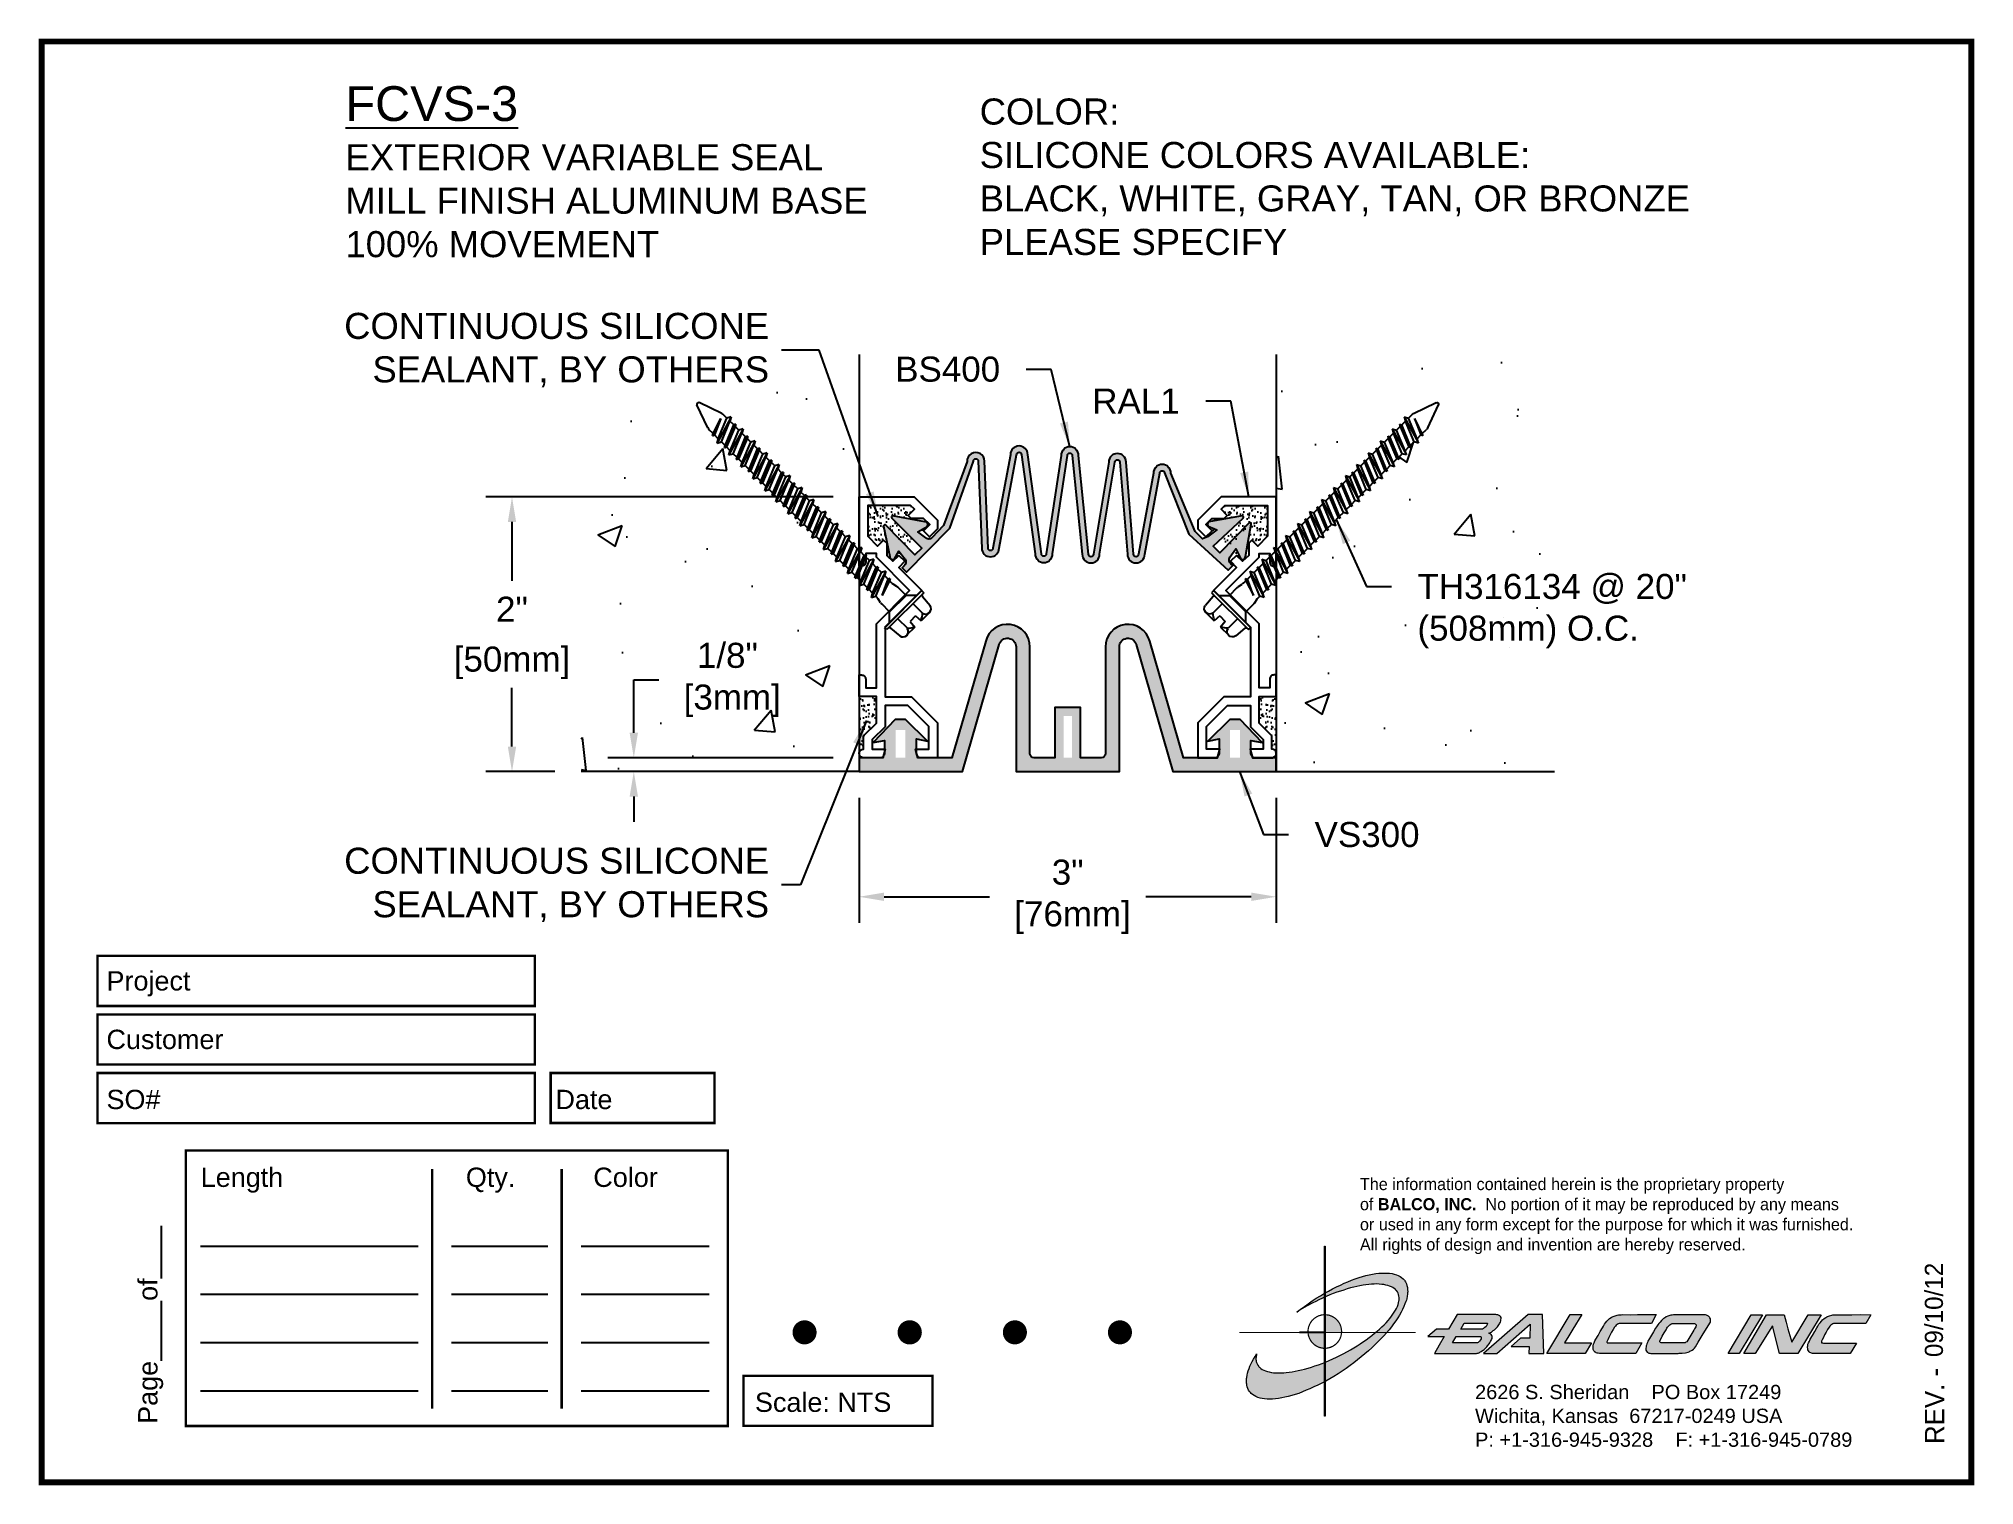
# Paper-space layout 'Layout1' of a CAD drawing. Header units: inches. Extents: x 0 to 10, y 0 to 7.5.
# The model-space entities are those that its viewports show. They can reach past a viewport. Long polylines and large blocks are cut down to what shows.
import ezdxf

# ---------------------------------------------------------------- set-up
doc = ezdxf.new("R2010")
doc.units = ezdxf.units.IN
doc.header["$MEASUREMENT"] = 0
for name, color, linetype in [('Anchors', 4, 'Continuous'), ('Border', 7, 'Continuous'), ('Conditions', 1, 'Continuous'), ('Dimensions', 3, 'Continuous'), ('Fillers', 2, 'Continuous'), ('Metals', 7, 'Continuous'), ('Text', 2, 'Continuous')]:
    doc.layers.add(name, color=color, linetype=linetype)
doc.styles.add('Arial', font='arial.ttf')
doc.styles.add('Copyright', font='ERASDEMI.TTF')
doc.dimstyles.new('Arial', dxfattribs={"dimtxt": 0.18, "dimasz": 0.18, "dimexe": 0.1875, "dimexo": 0.1875, "dimgap": 0.09, "dimtad": 0, "dimtih": 1, "dimtoh": 1, "dimdec": 4, "dimzin": 0, "dimdsep": 46, "dimlunit": 4, "dimtxsty": 'Arial', "dimcen": 0.09, "dimadec": 0, "dimazin": 0, "dimtfac": 1, "dimtdec": 4, "dimtofl": 0, "dimtmove": 0, "dimatfit": 3, "dimfxl": 0, "dimfrac": 2, "dimtolj": 1, "dimtzin": 0, "dimarcsym": 0})
pattern_1 = [(142.5, (6.708483, 0), (0.0020473, 0.06262177), [0, -0.0494, 0, -0.05525, 0, -0.0528125]), (172.5, (6.70848, 0), (-0.0575177, 0.0917197), [0, -0.02665, 0, -0.044525, 0, -0.0170625]), (212.5, (6.74846, 0), (-0.1012096, 0.0001839), [0, -0.01625, 0, -0.0585, 0, -0.076375]), (222.5, (6.74846, 0), (-0.0976991, 0.0285245), [0, -0.008125, 0, -0.03835, 0, -0.043875])]

psp = doc.layouts.get("Layout1")

# ---------------------------------------------------------------- texts
at = {"layer": 'Border', "style": 'Arial'}
for s, p in [('Project', (0.336, 2.547)), ('Customer', (0.336, 2.244)), ('SO#', (0.336, 1.933)), ('Date', (2.661, 1.933)), ('Length', (0.824, 1.53)), ('Qty.', (2.197, 1.53)), ('Color', (2.857, 1.53)), ('Scale: NTS', (3.694, 0.365))]:
    psp.add_text(s, height=0.1, dxfattribs=at).set_placement(p)
psp.add_text('Page%%u        %%uof%%u       ', height=0.1, rotation=90, dxfattribs=at).set_placement((0.6, 0.303))
at = {"layer": 'Border', "insert": (7.423, 0.505), "char_height": 0.074, "width": 2.3438, "attachment_point": 1, "style": 'Arial'}
psp.add_mtext('2626 S. Sheridan    PO Box 17249\\PWichita, Kansas  67217-0249 USA \\PP: +1-316-945-9328    F: +1-316-945-0789', dxfattribs=at)

msp = doc.modelspace()

# ---------------------------------------------------------------- texts
at = {"layer": 'Text', "attachment_point": 1, "style": 'Arial'}
for s, insert, char_height, width in [('{\\LFCVS-3\\P\\H0.75x;\\lEXTERIOR VARIABLE SEAL\\PMILL FINISH ALUMINUM BASE\\P100% MOVEMENT}', (-1.83969, 8.23553), 0.25, 4.875), ('COLOR:{\\L                              \\~\\P}SILICONE COLORS AVAILABLE:\\PBLACK, WHITE, GRAY, TAN, OR BRONZE\\PPLEASE SPECIFY', (2.72109, 8.1473), 0.1875, 5.0791442)]:
    msp.add_mtext(s, dxfattribs=dict(at, insert=insert, char_height=char_height, width=width))
at = {"layer": 'Text', "style": 'Arial'}
for s, insert, char_height, attachment_point in [('CONTINUOUS SILICONE\\PSEALANT, BY OTHERS', (1.20702, 6.33841), 0.1875, 6), ('\\A1;BS400', (2.86847, 6.1086), 0.18, 9), ('\\A1;RAL1', (4.15986, 5.88152), 0.18, 9), ('TH316134 @ 20"\\P(508mm) O.C.', (5.86916, 4.72856), 0.18, 1), ('VS300', (5.12955, 2.94491), 0.18, 1), ('CONTINUOUS SILICONE\\PSEALANT, BY OTHERS', (1.20702, 2.49232), 0.1875, 6)]:
    msp.add_mtext(s, dxfattribs=dict(at, insert=insert, char_height=char_height, attachment_point=attachment_point))

# ---------------------------------------------------------------- blocks, each defined once
blk = doc.blocks.new('CADlogo')
h = blk.add_hatch(color=256)
h.paths.add_polyline_path([(0.918, 1.81), (0.909, 1.81), (0.909, 1.322), (0.918, 1.327)])
h.paths.add_polyline_path([(0.918, 1.285), (0.909, 1.281), (0.909, 1.1), (0.918, 1.1)])
h.paths.add_polyline_path([(0.918, 0.917), (0.909, 0.917), (0.909, 0.762), (0.909, 0.753), (0.91, 0.753), (0.918, 0.753)])
h.paths.add_polyline_path([(0.918, 1.091), (0.918, 1.1), (0.91, 1.1), (0.909, 1.1), (0.909, 0.917), (0.918, 0.917), (0.918, 0.919), (0.915, 0.919)])
h.paths.add_polyline_path([(0.918, 0.412), (0.909, 0.407), (0.909, 0.049), (0.918, 0.049)])
h.paths.add_polyline_path([(0.918, 0.753), (0.909, 0.753), (0.909, 0.606), (0.918, 0.609)])
h.paths.add_polyline_path([(0.918, 0.609), (0.909, 0.606), (0.909, 0.407), (0.918, 0.412)])
h.paths.add_polyline_path([(0.918, 1.327), (0.909, 1.322), (0.909, 1.281), (0.918, 1.285)])
h = blk.add_hatch(color=175)
h.paths.add_polyline_path([(0.574, 0.51), (0.543, 0.506), (0.514, 0.502), (0.487, 0.499), (0.459, 0.499), (0.432, 0.497), (0.406, 0.499), (0.382, 0.5), (0.36, 0.502), (0.338, 0.508), (0.318, 0.511), (0.298, 0.519), (0.282, 0.526), (0.265, 0.533), (0.252, 0.543), (0.24, 0.553), (0.234, 0.559), (0.229, 0.564), (0.22, 0.577), (0.212, 0.592), (0.205, 0.607), (0.203, 0.616), (0.201, 0.627), (0.199, 0.643), (0.201, 0.66), (0.201, 0.671), (0.205, 0.682), (0.207, 0.694), (0.19, 0.667), (0.176, 0.641), (0.161, 0.616), (0.148, 0.59), (0.137, 0.566), (0.128, 0.543), (0.119, 0.519), (0.113, 0.495), (0.108, 0.473), (0.104, 0.451), (0.103, 0.44), (0.103, 0.429), (0.101, 0.409), (0.103, 0.391), (0.104, 0.38), (0.106, 0.371), (0.11, 0.352), (0.115, 0.336), (0.124, 0.318), (0.13, 0.31), (0.135, 0.301), (0.143, 0.294), (0.15, 0.286), (0.165, 0.274), (0.181, 0.263), (0.199, 0.254), (0.22, 0.244), (0.242, 0.237), (0.263, 0.232), (0.289, 0.228), (0.315, 0.226), (0.342, 0.226), (0.371, 0.226), (0.402, 0.23), (0.434, 0.233), (0.467, 0.239), (0.499, 0.246), (0.534, 0.254), (0.571, 0.263), (0.606, 0.275), (0.644, 0.286), (0.682, 0.301), (0.721, 0.318), (0.759, 0.334), (0.799, 0.352), (0.841, 0.371), (0.882, 0.393), (0.909, 0.407), (0.909, 0.606), (0.884, 0.596), (0.847, 0.583), (0.81, 0.57), (0.774, 0.559), (0.739, 0.548), (0.704, 0.537), (0.671, 0.53), (0.638, 0.522), (0.606, 0.515)])
h.paths.add_polyline_path([(1.18, 0.738), (1.109, 0.698), (1.034, 0.661), (0.957, 0.627), (0.918, 0.609), (0.918, 0.412), (0.924, 0.414), (0.964, 0.438), (1.006, 0.462), (1.05, 0.489), (1.092, 0.517), (1.134, 0.544), (1.174, 0.574), (1.215, 0.603), (1.253, 0.634), (1.291, 0.663), (1.328, 0.694), (1.365, 0.725), (1.399, 0.757), (1.432, 0.788), (1.463, 0.819), (1.494, 0.85), (1.524, 0.883), (1.554, 0.917), (1.44, 0.917), (1.429, 0.908), (1.401, 0.886), (1.374, 0.864), (1.343, 0.842), (1.312, 0.822), (1.28, 0.8), (1.248, 0.778), (1.215, 0.758)])
h.paths.add_polyline_path([(1.769, 1.382), (1.767, 1.393), (1.763, 1.404), (1.758, 1.422), (1.749, 1.441), (1.743, 1.45), (1.738, 1.457), (1.73, 1.464), (1.725, 1.472), (1.709, 1.485), (1.692, 1.496), (1.674, 1.506), (1.654, 1.514), (1.632, 1.521), (1.61, 1.527), (1.584, 1.53), (1.559, 1.532), (1.531, 1.532), (1.502, 1.532), (1.471, 1.53), (1.44, 1.527), (1.407, 1.521), (1.374, 1.514), (1.339, 1.505), (1.304, 1.496), (1.268, 1.485), (1.229, 1.472), (1.191, 1.457), (1.152, 1.442), (1.114, 1.426), (1.074, 1.408), (1.034, 1.388), (0.991, 1.367), (0.951, 1.346), (0.918, 1.327), (0.918, 1.285), (0.926, 1.289), (0.964, 1.305), (1.001, 1.32), (1.037, 1.333), (1.074, 1.346), (1.109, 1.356), (1.143, 1.367), (1.178, 1.378), (1.213, 1.386), (1.246, 1.393), (1.277, 1.4), (1.31, 1.406), (1.339, 1.41), (1.368, 1.413), (1.398, 1.417), (1.425, 1.417), (1.452, 1.419), (1.476, 1.417), (1.502, 1.415), (1.524, 1.413), (1.546, 1.408), (1.566, 1.404), (1.584, 1.397), (1.602, 1.389), (1.617, 1.382), (1.632, 1.373), (1.644, 1.362), (1.65, 1.356), (1.655, 1.351), (1.665, 1.338), (1.672, 1.325), (1.677, 1.309), (1.681, 1.294), (1.683, 1.278), (1.683, 1.261), (1.683, 1.252), (1.681, 1.243), (1.677, 1.225), (1.672, 1.207), (1.665, 1.186), (1.655, 1.166), (1.644, 1.146), (1.632, 1.126), (1.619, 1.106), (1.602, 1.084), (1.586, 1.062), (1.568, 1.04), (1.548, 1.018), (1.527, 0.996), (1.504, 0.974), (1.48, 0.952), (1.456, 0.93), (1.44, 0.917), (1.554, 0.917), (1.579, 0.945), (1.602, 0.976), (1.626, 1.007), (1.648, 1.038), (1.668, 1.067), (1.687, 1.097), (1.703, 1.128), (1.719, 1.155), (1.732, 1.185), (1.743, 1.212), (1.752, 1.239), (1.758, 1.252), (1.762, 1.265), (1.767, 1.291), (1.771, 1.314), (1.771, 1.327), (1.773, 1.338), (1.771, 1.362), (1.771, 1.373)])
h.paths.add_polyline_path([(0.867, 1.296), (0.825, 1.271), (0.781, 1.243), (0.741, 1.214), (0.701, 1.186), (0.66, 1.157), (0.622, 1.128), (0.675, 1.161), (0.732, 1.194), (0.79, 1.225), (0.82, 1.239), (0.851, 1.254), (0.909, 1.281), (0.909, 1.322)])
h = blk.add_hatch(color=256)
h.paths.add_polyline_path([(1.074, 0.991), (1.07, 1.001), (1.065, 1.011), (1.059, 1.021), (1.053, 1.03), (1.046, 1.038), (1.039, 1.047), (1.031, 1.054), (1.022, 1.062), (1.014, 1.068), (1.004, 1.074), (0.995, 1.08), (0.985, 1.085), (0.975, 1.089), (0.964, 1.093), (0.954, 1.096), (0.943, 1.098), (0.932, 1.099), (0.921, 1.1), (0.918, 1.1), (0.918, 0.917), (0.94, 0.917), (1.086, 0.917), (1.087, 0.927), (1.086, 0.938), (1.085, 0.949), (1.083, 0.96), (1.081, 0.97), (1.078, 0.981)])
h.paths.add_polyline_path([(0.909, 0.917), (0.739, 0.917), (0.74, 0.91), (0.741, 0.899), (0.743, 0.888), (0.746, 0.878), (0.75, 0.867), (0.754, 0.857), (0.758, 0.847), (0.764, 0.837), (0.77, 0.828), (0.776, 0.819), (0.783, 0.811), (0.791, 0.803), (0.799, 0.795), (0.808, 0.788), (0.817, 0.782), (0.826, 0.776), (0.836, 0.771), (0.846, 0.766), (0.856, 0.762), (0.867, 0.759), (0.877, 0.757), (0.888, 0.755), (0.899, 0.753), (0.909, 0.753)])
h.paths.add_polyline_path([(0.918, 1.1), (0.91, 1.1), (0.909, 1.1), (0.909, 0.917), (0.918, 0.917)])
h = blk.add_hatch(color=256)
h.paths.add_polyline_path([(2.148, 0.874), (2.098, 0.784), (2.049, 0.7), (2.484, 0.7), (2.491, 0.702), (2.501, 0.703), (2.508, 0.705), (2.512, 0.707), (2.517, 0.711), (2.532, 0.72), (2.546, 0.729), (2.554, 0.735), (2.563, 0.74), (2.572, 0.747), (2.581, 0.757), (2.59, 0.768), (2.599, 0.777), (2.616, 0.799), (2.623, 0.811), (2.63, 0.822), (2.636, 0.833), (2.641, 0.844), (2.645, 0.855), (2.647, 0.864), (2.647, 0.879), (2.645, 0.883), (2.641, 0.886), (2.638, 0.892), (2.629, 0.899), (2.619, 0.905), (2.612, 0.91), (2.64, 0.921), (2.658, 0.936), (2.669, 0.943), (2.678, 0.95), (2.694, 0.967), (2.702, 0.976), (2.709, 0.985), (2.716, 0.994), (2.722, 1.005), (2.727, 1.014), (2.731, 1.025), (2.735, 1.038), (2.736, 1.049), (2.738, 1.062), (2.738, 1.073), (2.733, 1.082), (2.727, 1.088), (2.72, 1.093), (2.713, 1.097), (2.704, 1.099), (2.694, 1.1), (2.685, 1.102), (2.674, 1.102), (2.285, 1.102), (2.195, 0.952), (2.069, 0.952), (1.981, 0.874)])
h.paths.add_polyline_path([(2.274, 0.874), (2.53, 0.874), (2.534, 0.865), (2.532, 0.852), (2.524, 0.841), (2.515, 0.828), (2.505, 0.815), (2.493, 0.81), (2.49, 0.808), (2.235, 0.808)], flags=16)
h.paths.add_polyline_path([(2.321, 0.952), (2.356, 1.014), (2.587, 1.014), (2.592, 1.014), (2.597, 1.014), (2.597, 1.003), (2.59, 0.991), (2.583, 0.98), (2.569, 0.966), (2.555, 0.958), (2.546, 0.952), (2.535, 0.952)], flags=16)
h.paths.add_polyline_path([(3.04, 1.002), (3.036, 0.859), (2.941, 0.859), (2.844, 0.773), (3.031, 0.773), (3.027, 0.7), (3.181, 0.7), (3.168, 1.102), (3.02, 1.102), (2.557, 0.7), (2.694, 0.7)])
h.paths.add_polyline_path([(3.214, 0.7), (3.611, 0.7), (3.675, 0.808), (3.397, 0.808), (3.441, 0.881), (3.483, 0.952), (3.574, 1.102), (3.454, 1.102)])
h.paths.add_polyline_path([(3.788, 0.965), (3.766, 0.927), (3.743, 0.885), (3.721, 0.846), (3.71, 0.83), (3.702, 0.811), (3.697, 0.795), (3.693, 0.778), (3.691, 0.769), (3.691, 0.76), (3.691, 0.749), (3.693, 0.74), (3.7, 0.727), (3.708, 0.716), (3.711, 0.714), (3.724, 0.705), (3.733, 0.702), (3.744, 0.702), (3.757, 0.7), (3.774, 0.7), (4.134, 0.7), (4.196, 0.808), (3.854, 0.808), (3.841, 0.808), (3.833, 0.816), (3.836, 0.826), (3.843, 0.841), (3.856, 0.864), (3.869, 0.892), (3.883, 0.921), (3.898, 0.949), (3.914, 0.972), (3.924, 0.983), (3.931, 0.992), (3.943, 1.002), (3.954, 1.008), (3.969, 1.011), (4.297, 1.011), (4.346, 1.102), (4.238, 1.102), (4.15, 1.102), (4.075, 1.1), (3.997, 1.102), (3.982, 1.1), (3.968, 1.1), (3.955, 1.099), (3.942, 1.097), (3.92, 1.089), (3.9, 1.082), (3.889, 1.078), (3.88, 1.073), (3.863, 1.062), (3.849, 1.049), (3.834, 1.035), (3.821, 1.018), (3.81, 1.002), (3.799, 0.983)])
h.paths.add_polyline_path([(4.509, 1.097), (4.496, 1.095), (4.485, 1.093), (4.476, 1.089), (4.465, 1.086), (4.447, 1.077), (4.43, 1.066), (4.421, 1.06), (4.414, 1.055), (4.399, 1.04), (4.386, 1.025), (4.372, 1.011), (4.361, 0.994), (4.35, 0.976), (4.337, 0.96), (4.317, 0.923), (4.297, 0.888), (4.275, 0.855), (4.26, 0.828), (4.255, 0.813), (4.247, 0.799), (4.244, 0.784), (4.242, 0.777), (4.24, 0.769), (4.238, 0.753), (4.238, 0.735), (4.246, 0.722), (4.251, 0.714), (4.253, 0.713), (4.257, 0.711), (4.262, 0.705), (4.269, 0.703), (4.278, 0.702), (4.289, 0.7), (4.564, 0.7), (4.571, 0.7), (4.584, 0.702), (4.613, 0.703), (4.648, 0.707), (4.664, 0.709), (4.677, 0.713), (4.686, 0.716), (4.694, 0.722), (4.705, 0.727), (4.717, 0.735), (4.73, 0.744), (4.741, 0.755), (4.752, 0.769), (4.781, 0.815), (4.833, 0.903), (4.906, 1.025), (4.908, 1.035), (4.908, 1.046), (4.906, 1.051), (4.906, 1.057), (4.9, 1.069), (4.893, 1.08), (4.889, 1.082), (4.888, 1.086), (4.88, 1.089), (4.873, 1.093), (4.866, 1.097), (4.856, 1.1), (4.846, 1.1), (4.844, 1.1), (4.73, 1.1), (4.626, 1.1), (4.58, 1.1), (4.542, 1.099), (4.524, 1.099)])
h.paths.add_polyline_path([(4.527, 1.011), (4.54, 1.011), (4.745, 1.011), (4.752, 1.003), (4.758, 0.998), (4.758, 0.985), (4.756, 0.98), (4.754, 0.974), (4.749, 0.965), (4.743, 0.956), (4.734, 0.941), (4.663, 0.821), (4.648, 0.812), (4.639, 0.81), (4.633, 0.808), (4.622, 0.808), (4.61, 0.808), (4.416, 0.808), (4.398, 0.808), (4.39, 0.813), (4.387, 0.813), (4.385, 0.819), (4.378, 0.825), (4.385, 0.832), (4.408, 0.877), (4.428, 0.914), (4.447, 0.945), (4.454, 0.96), (4.461, 0.971), (4.474, 0.986), (4.487, 0.996), (4.496, 1.002), (4.508, 1.009), (4.516, 1.009)], flags=16)
h.paths.add_polyline_path([(5.089, 0.698), (5.206, 0.698), (5.445, 1.1), (5.33, 1.099)])
h.paths.add_polyline_path([(5.489, 1.099), (5.252, 0.698), (5.37, 0.698), (5.548, 0.987), (5.621, 0.698), (5.811, 0.698), (6.055, 1.099), (5.919, 1.1), (5.749, 0.817), (5.709, 0.954), (5.691, 1.024), (5.672, 1.099)])
h.paths.add_polyline_path([(6.086, 1.06), (6.069, 1.047), (6.056, 1.035), (6.044, 1.018), (6.031, 1.002), (6.02, 0.983), (6.009, 0.965), (5.987, 0.925), (5.965, 0.885), (5.941, 0.846), (5.932, 0.828), (5.923, 0.811), (5.917, 0.795), (5.914, 0.778), (5.912, 0.769), (5.912, 0.758), (5.914, 0.749), (5.916, 0.738), (5.921, 0.725), (5.928, 0.716), (5.936, 0.709), (5.945, 0.705), (5.954, 0.702), (5.965, 0.7), (5.98, 0.7), (5.994, 0.7), (6.355, 0.7), (6.419, 0.806), (6.073, 0.806), (6.056, 0.811), (6.056, 0.821), (6.056, 0.826), (6.064, 0.841), (6.077, 0.864), (6.089, 0.892), (6.104, 0.919), (6.119, 0.947), (6.135, 0.972), (6.144, 0.983), (6.153, 0.992), (6.163, 1), (6.166, 1.003), (6.172, 1.005), (6.178, 1.008), (6.19, 1.011), (6.517, 1.011), (6.569, 1.1), (6.459, 1.102), (6.373, 1.1), (6.296, 1.1), (6.217, 1.1), (6.203, 1.1), (6.19, 1.099), (6.175, 1.099), (6.164, 1.095), (6.141, 1.089), (6.12, 1.082), (6.111, 1.077), (6.102, 1.073)])
blk.add_hatch(color=256).paths.add_polyline_path([(0.918, 0.609), (0.909, 0.606), (0.909, 0.407), (0.918, 0.412)])
for q in [(0.65, 0.917), (0.909, 0.648)]:
    blk.add_line((0.909, 0.917), q)
at = {"color": 7, "lineweight": 0}
for points in [[(0.909, 1.81), (0.918, 1.81), (0.918, 0.049), (0.909, 0.049), (0.909, 1.81)], [(2.738, 1.073), (2.733, 1.082), (2.727, 1.088), (2.72, 1.093), (2.713, 1.097), (2.704, 1.099), (2.694, 1.1), (2.685, 1.102), (2.674, 1.102), (2.285, 1.102), (2.195, 0.952), (2.069, 0.952), (1.981, 0.874), (2.148, 0.874), (2.098, 0.784), (2.049, 0.7), (2.484, 0.7), (2.491, 0.702), (2.501, 0.703), (2.508, 0.705), (2.512, 0.707), (2.517, 0.711), (2.532, 0.72), (2.546, 0.729), (2.554, 0.735), (2.563, 0.74), (2.572, 0.747), (2.581, 0.757), (2.59, 0.768), (2.599, 0.777), (2.616, 0.799), (2.623, 0.811), (2.63, 0.822), (2.636, 0.833), (2.641, 0.844), (2.645, 0.855), (2.647, 0.864), (2.647, 0.874), (2.647, 0.879), (2.645, 0.883), (2.641, 0.886), (2.638, 0.892), (2.629, 0.899), (2.619, 0.905), (2.612, 0.91), (2.64, 0.921), (2.658, 0.936), (2.669, 0.943), (2.678, 0.95), (2.694, 0.967), (2.702, 0.976), (2.709, 0.985), (2.716, 0.994), (2.722, 1.005), (2.727, 1.014), (2.731, 1.025), (2.735, 1.038), (2.736, 1.049), (2.738, 1.062), (2.738, 1.073), (2.738, 1.073)], [(2.587, 0.985), (2.583, 0.98), (2.572, 0.969), (2.565, 0.963), (2.555, 0.958), (2.546, 0.952), (2.535, 0.952), (2.321, 0.952), (2.356, 1.014), (2.587, 1.014), (2.592, 1.014), (2.594, 1.014), (2.596, 1.013), (2.597, 1.011), (2.597, 1.005), (2.596, 1), (2.59, 0.991), (2.587, 0.985), (2.587, 0.985)], [(3.027, 0.7), (3.181, 0.7), (3.168, 1.102), (3.02, 1.102), (2.557, 0.7), (2.694, 0.7), (3.04, 1.002), (3.036, 0.859), (3.038, 0.859), (2.941, 0.859), (2.844, 0.773), (3.031, 0.773), (3.027, 0.7), (3.027, 0.7)], [(3.214, 0.7), (3.454, 1.102), (3.574, 1.102), (3.483, 0.952), (3.441, 0.881), (3.397, 0.808), (3.675, 0.808), (3.611, 0.7), (3.214, 0.7), (3.214, 0.7)], [(3.969, 1.011), (3.96, 1.009), (3.955, 1.007), (3.949, 1.005), (3.946, 1.003), (3.94, 1), (3.931, 0.992), (3.924, 0.983), (3.914, 0.972), (3.898, 0.949), (3.883, 0.921), (3.869, 0.892), (3.856, 0.864), (3.843, 0.841), (3.836, 0.826), (3.834, 0.821), (3.834, 0.817), (3.836, 0.813), (3.839, 0.81), (3.847, 0.808), (3.854, 0.808), (4.196, 0.808), (4.134, 0.7), (3.774, 0.7), (3.757, 0.7), (3.744, 0.702), (3.733, 0.702), (3.724, 0.705), (3.715, 0.711), (3.711, 0.713), (3.708, 0.716), (3.7, 0.727), (3.693, 0.74), (3.691, 0.749), (3.691, 0.76), (3.691, 0.769), (3.693, 0.778), (3.697, 0.795), (3.702, 0.811), (3.71, 0.83), (3.721, 0.846), (3.743, 0.885), (3.766, 0.927), (3.788, 0.965), (3.799, 0.983), (3.81, 1.002), (3.821, 1.018), (3.834, 1.035), (3.849, 1.049), (3.863, 1.062), (3.88, 1.073), (3.889, 1.078), (3.9, 1.082), (3.92, 1.089), (3.942, 1.097), (3.955, 1.099), (3.968, 1.1), (3.982, 1.1), (3.997, 1.102), (4.075, 1.1), (4.15, 1.102), (4.238, 1.102), (4.346, 1.102), (4.297, 1.011), (3.969, 1.011), (3.969, 1.011)], [(4.846, 1.1), (4.844, 1.1), (4.73, 1.1), (4.626, 1.1), (4.58, 1.1), (4.542, 1.099), (4.524, 1.099), (4.509, 1.097), (4.496, 1.095), (4.485, 1.093), (4.476, 1.089), (4.465, 1.086), (4.447, 1.077), (4.43, 1.066), (4.421, 1.06), (4.414, 1.055), (4.399, 1.04), (4.386, 1.025), (4.372, 1.011), (4.361, 0.994), (4.35, 0.976), (4.337, 0.96), (4.317, 0.923), (4.297, 0.888), (4.275, 0.855), (4.26, 0.828), (4.255, 0.813), (4.247, 0.799), (4.244, 0.784), (4.242, 0.777), (4.24, 0.769), (4.238, 0.753), (4.238, 0.735), (4.246, 0.722), (4.251, 0.714), (4.253, 0.713), (4.257, 0.711), (4.262, 0.705), (4.269, 0.703), (4.278, 0.702), (4.289, 0.7), (4.564, 0.7), (4.571, 0.7), (4.584, 0.702), (4.613, 0.703), (4.648, 0.707), (4.664, 0.709), (4.677, 0.713), (4.686, 0.716), (4.694, 0.722), (4.705, 0.727), (4.717, 0.735), (4.73, 0.744), (4.741, 0.755), (4.752, 0.769), (4.781, 0.815), (4.833, 0.903), (4.906, 1.025), (4.908, 1.035), (4.908, 1.046), (4.906, 1.051), (4.906, 1.057), (4.9, 1.069), (4.897, 1.075), (4.893, 1.08), (4.889, 1.082), (4.888, 1.086), (4.88, 1.089), (4.873, 1.093), (4.866, 1.097), (4.856, 1.1), (4.846, 1.1), (4.846, 1.1)], [(4.734, 0.941), (4.663, 0.821), (4.653, 0.815), (4.646, 0.811), (4.639, 0.81), (4.633, 0.808), (4.622, 0.808), (4.61, 0.808), (4.416, 0.808), (4.403, 0.808), (4.396, 0.81), (4.39, 0.813), (4.388, 0.813), (4.386, 0.815), (4.385, 0.819), (4.383, 0.821), (4.383, 0.826), (4.383, 0.83), (4.385, 0.832), (4.408, 0.877), (4.428, 0.914), (4.447, 0.945), (4.454, 0.96), (4.461, 0.971), (4.471, 0.982), (4.478, 0.989), (4.487, 0.996), (4.496, 1.002), (4.505, 1.007), (4.511, 1.009), (4.516, 1.009), (4.527, 1.011), (4.54, 1.011), (4.743, 1.011), (4.749, 1.007), (4.752, 1.003), (4.756, 1), (4.758, 0.994), (4.758, 0.985), (4.756, 0.98), (4.754, 0.974), (4.749, 0.965), (4.743, 0.956), (4.734, 0.941), (4.734, 0.941)], [(5.089, 0.698), (5.33, 1.099), (5.445, 1.1), (5.206, 0.698), (5.091, 0.698), (5.089, 0.698), (5.089, 0.698)], [(5.811, 0.698), (5.621, 0.698), (5.548, 0.987), (5.37, 0.698), (5.252, 0.698), (5.489, 1.099), (5.672, 1.099), (5.691, 1.024), (5.709, 0.954), (5.749, 0.817), (5.919, 1.1), (6.055, 1.099), (5.811, 0.698), (5.811, 0.698)], [(6.19, 1.011), (6.181, 1.009), (6.175, 1.007), (6.172, 1.005), (6.166, 1.003), (6.163, 1), (6.153, 0.992), (6.144, 0.983), (6.135, 0.972), (6.119, 0.947), (6.104, 0.919), (6.089, 0.892), (6.077, 0.864), (6.064, 0.841), (6.056, 0.826), (6.056, 0.821), (6.056, 0.815), (6.058, 0.811), (6.062, 0.81), (6.067, 0.808), (6.077, 0.806), (6.419, 0.806), (6.355, 0.7), (5.994, 0.7), (5.98, 0.7), (5.965, 0.7), (5.954, 0.702), (5.945, 0.705), (5.936, 0.709), (5.932, 0.713), (5.928, 0.716), (5.921, 0.725), (5.916, 0.738), (5.914, 0.749), (5.912, 0.758), (5.912, 0.769), (5.914, 0.778), (5.917, 0.795), (5.923, 0.811), (5.932, 0.828), (5.941, 0.846), (5.965, 0.885), (5.987, 0.925), (6.009, 0.965), (6.02, 0.983), (6.031, 1.002), (6.044, 1.018), (6.056, 1.035), (6.069, 1.047), (6.086, 1.06), (6.102, 1.073), (6.111, 1.077), (6.12, 1.082), (6.141, 1.089), (6.164, 1.095), (6.175, 1.099), (6.19, 1.099), (6.203, 1.1), (6.217, 1.1), (6.296, 1.1), (6.373, 1.1), (6.459, 1.102), (6.569, 1.1), (6.517, 1.011), (6.19, 1.011), (6.19, 1.011)], [(2.484, 0.808), (2.235, 0.808), (2.274, 0.874), (2.524, 0.874), (2.53, 0.872), (2.532, 0.87), (2.533, 0.866), (2.533, 0.863), (2.532, 0.852), (2.524, 0.841), (2.515, 0.828), (2.506, 0.817), (2.501, 0.813), (2.493, 0.81), (2.49, 0.808), (2.486, 0.808), (2.484, 0.808), (2.484, 0.808)]]:
    blk.add_lwpolyline(points, dxfattribs=at)
at = {"color": 175, "lineweight": 0}
blk.add_lwpolyline([(1.758, 1.422), (1.763, 1.404), (1.767, 1.393), (1.769, 1.382), (1.771, 1.373), (1.771, 1.362), (1.773, 1.338), (1.771, 1.327), (1.771, 1.314), (1.767, 1.291), (1.762, 1.265), (1.758, 1.252), (1.752, 1.239), (1.743, 1.212), (1.732, 1.185), (1.719, 1.155), (1.703, 1.128), (1.687, 1.097), (1.668, 1.067), (1.648, 1.038), (1.626, 1.007), (1.602, 0.976), (1.579, 0.945), (1.551, 0.914), (1.524, 0.883), (1.494, 0.85), (1.463, 0.819), (1.432, 0.788), (1.399, 0.757), (1.365, 0.725), (1.328, 0.694), (1.291, 0.663), (1.253, 0.634), (1.215, 0.603), (1.174, 0.574), (1.134, 0.544), (1.092, 0.517), (1.05, 0.489), (1.006, 0.462), (0.964, 0.438), (0.924, 0.414), (0.882, 0.393), (0.841, 0.371), (0.799, 0.352), (0.759, 0.334), (0.721, 0.318), (0.682, 0.301), (0.644, 0.286), (0.606, 0.275), (0.571, 0.263), (0.534, 0.254), (0.499, 0.246), (0.467, 0.239), (0.434, 0.233), (0.402, 0.23), (0.371, 0.226), (0.342, 0.226), (0.315, 0.226), (0.289, 0.228), (0.263, 0.232), (0.242, 0.237), (0.22, 0.244), (0.199, 0.254), (0.181, 0.263), (0.165, 0.274), (0.15, 0.286), (0.143, 0.294), (0.135, 0.301), (0.13, 0.31), (0.124, 0.318), (0.115, 0.336), (0.11, 0.352), (0.106, 0.371), (0.104, 0.38), (0.103, 0.391), (0.101, 0.409), (0.103, 0.429), (0.103, 0.44), (0.104, 0.451), (0.108, 0.473), (0.113, 0.495), (0.119, 0.519), (0.128, 0.543), (0.137, 0.566), (0.148, 0.59), (0.161, 0.616), (0.176, 0.641), (0.19, 0.667), (0.207, 0.694), (0.205, 0.682), (0.201, 0.671), (0.201, 0.66), (0.199, 0.649), (0.199, 0.638), (0.201, 0.627), (0.203, 0.616), (0.205, 0.607), (0.212, 0.592), (0.22, 0.577), (0.229, 0.564), (0.234, 0.559), (0.24, 0.553), (0.252, 0.543), (0.265, 0.533), (0.282, 0.526), (0.298, 0.519), (0.318, 0.511), (0.338, 0.508), (0.36, 0.502), (0.382, 0.5), (0.406, 0.499), (0.432, 0.497), (0.459, 0.499), (0.487, 0.499), (0.514, 0.502), (0.543, 0.506), (0.574, 0.51), (0.606, 0.515), (0.638, 0.522), (0.671, 0.53), (0.704, 0.537), (0.739, 0.548), (0.774, 0.559), (0.81, 0.57), (0.847, 0.583), (0.884, 0.596), (0.92, 0.61), (0.957, 0.627), (1.034, 0.661), (1.109, 0.698), (1.18, 0.738), (1.215, 0.758), (1.248, 0.778), (1.28, 0.8), (1.312, 0.822), (1.343, 0.842), (1.374, 0.864), (1.401, 0.886), (1.429, 0.908), (1.456, 0.93), (1.48, 0.952), (1.504, 0.974), (1.527, 0.996), (1.548, 1.018), (1.568, 1.04), (1.586, 1.062), (1.602, 1.084), (1.619, 1.106), (1.632, 1.126), (1.644, 1.146), (1.655, 1.166), (1.665, 1.186), (1.672, 1.207), (1.677, 1.225), (1.681, 1.243), (1.683, 1.252), (1.683, 1.261), (1.683, 1.278), (1.681, 1.294), (1.677, 1.309), (1.672, 1.325), (1.665, 1.338), (1.655, 1.351), (1.65, 1.356), (1.644, 1.362), (1.632, 1.373), (1.617, 1.382), (1.602, 1.389), (1.584, 1.397), (1.566, 1.404), (1.546, 1.408), (1.524, 1.413), (1.502, 1.415), (1.476, 1.417), (1.452, 1.419), (1.425, 1.417), (1.398, 1.417), (1.368, 1.413), (1.339, 1.41), (1.31, 1.406), (1.277, 1.4), (1.246, 1.393), (1.213, 1.386), (1.178, 1.378), (1.143, 1.367), (1.109, 1.356), (1.074, 1.346), (1.037, 1.333), (1.001, 1.32), (0.964, 1.305), (0.926, 1.289), (0.851, 1.254), (0.82, 1.239), (0.79, 1.225), (0.732, 1.194), (0.675, 1.161), (0.622, 1.128), (0.66, 1.157), (0.701, 1.186), (0.741, 1.214), (0.781, 1.243), (0.825, 1.271), (0.867, 1.296), (0.909, 1.322), (0.951, 1.346), (0.991, 1.367), (1.034, 1.388), (1.074, 1.408), (1.114, 1.426), (1.152, 1.442), (1.191, 1.457), (1.229, 1.472), (1.268, 1.485), (1.304, 1.496), (1.339, 1.505), (1.374, 1.514), (1.407, 1.521), (1.44, 1.527), (1.471, 1.53), (1.502, 1.532), (1.531, 1.532), (1.559, 1.532), (1.584, 1.53), (1.61, 1.527), (1.632, 1.521), (1.654, 1.514), (1.674, 1.506), (1.692, 1.496), (1.709, 1.485), (1.725, 1.472), (1.73, 1.464), (1.738, 1.457), (1.743, 1.45), (1.749, 1.441), (1.758, 1.422), (1.758, 1.422)], dxfattribs=at)
at = {"color": 7, "lineweight": 0, "const_width": 0.0128}
blk.add_lwpolyline([(1.087, 0.927), (1.086, 0.938), (1.085, 0.949), (1.083, 0.96), (1.081, 0.97), (1.078, 0.981), (1.074, 0.991), (1.07, 1.001), (1.065, 1.011), (1.059, 1.021), (1.053, 1.03), (1.046, 1.038), (1.039, 1.047), (1.031, 1.054), (1.022, 1.062), (1.014, 1.068), (1.004, 1.074), (0.995, 1.08), (0.985, 1.085), (0.975, 1.089), (0.964, 1.093), (0.954, 1.096), (0.943, 1.098), (0.932, 1.099), (0.921, 1.1), (0.91, 1.1), (0.899, 1.1), (0.888, 1.099), (0.877, 1.097), (0.867, 1.094), (0.856, 1.091), (0.846, 1.087), (0.836, 1.082), (0.826, 1.077), (0.817, 1.071), (0.808, 1.065), (0.799, 1.058), (0.791, 1.05), (0.783, 1.043), (0.776, 1.034), (0.77, 1.025), (0.764, 1.016), (0.758, 1.006), (0.754, 0.996), (0.75, 0.986), (0.746, 0.976), (0.743, 0.965), (0.741, 0.954), (0.74, 0.943), (0.739, 0.932), (0.739, 0.921), (0.74, 0.91), (0.741, 0.899), (0.743, 0.888), (0.746, 0.878), (0.75, 0.867), (0.754, 0.857), (0.758, 0.847), (0.764, 0.837), (0.77, 0.828), (0.776, 0.819), (0.783, 0.811), (0.791, 0.803), (0.799, 0.795), (0.808, 0.788), (0.817, 0.782), (0.826, 0.776), (0.836, 0.771), (0.846, 0.766), (0.856, 0.762), (0.867, 0.759), (0.877, 0.757), (0.888, 0.755), (0.899, 0.753), (0.91, 0.753), (0.921, 0.753), (0.932, 0.754), (0.943, 0.756), (0.954, 0.758), (0.964, 0.761), (0.975, 0.764), (0.985, 0.769), (0.995, 0.773), (1.004, 0.779), (1.014, 0.785), (1.022, 0.792), (1.031, 0.799), (1.039, 0.807), (1.046, 0.815), (1.053, 0.824), (1.059, 0.833), (1.065, 0.842), (1.07, 0.852), (1.074, 0.862), (1.078, 0.872), (1.081, 0.883), (1.083, 0.894), (1.085, 0.905), (1.086, 0.916), (1.087, 0.927)], dxfattribs=at)
at = {"color": 7, "lineweight": 0}
blk.add_lwpolyline([(1.853, 0.917, 0.0091, 0.0091, 0), (0.029, 0.917, 0.00366, 0.00366, 0), (0.029, 0.917, 0.00366, 0.00366, 0)], format="xyseb", dxfattribs=at)
blk = doc.blocks.new('ACADlogo')
blk.add_blockref('CADlogo', (-0.011, 7.152))
blk = doc.blocks.new('COPYRIGHTNOTE')
at = {"insert": (-3.166, 1.576), "char_height": 0.0625, "width": 50.295, "attachment_point": 1, "style": 'Copyright'}
blk.add_mtext('The information contained herein is the proprietary property\\Pof {\\fEras Bold ITC|b0|i0|c0|p34;BALCO, INC.}  No portion of it may be reproduced by any means\\Por used in any form except for the purpose for which it was furnished.\\PAll rights of design and invention are hereby reserved.', dxfattribs=at)
blk = doc.blocks.new('RevisionTag')
at = {"style": 'Copyright', "flags": 4}
blk.add_attdef('REVISIONDATE', (-0.147, 0.648), '', height=0.0938, rotation=90, dxfattribs=at)
at = {"layer": 'Border', "style": 'Copyright'}
blk.add_text('REV. -', height=0.1, rotation=90, dxfattribs=at).set_placement((-0.14, 0.199))
blk = doc.blocks.new('A$CB0F2')
blk.add_lwpolyline([(0.029, 0.002, -0.958439), (0.032, 0.064), (0.032, 0.158), (0.125, 0.251), (0.125, 0.442), (0.001, 0.442), (0.001, 0.597), (0.017, 0.597, -0.414214), (0.048, 0.566), (0.048, 0.504), (0.125, 0.504), (0.125, 0.965), (0.364, 1.204), (0.125, 1.444), (0.125, 1.471), (0.048, 1.471), (0.048, 1.409, -0.414214), (0.017, 1.378), (0.001, 1.378), (0.001, 1.877), (0.397, 1.877), (0.564, 1.711), (0.564, 1.647), (0.507, 1.59), (0.463, 1.634), (0.508, 1.679), (0.464, 1.723), (0.375, 1.722), (0.354, 1.744), (0.398, 1.788), (0.371, 1.815), (0.063, 1.815), (0.063, 1.594), (0.133, 1.523), (0.177, 1.567), (0.199, 1.545), (0.199, 1.457), (0.243, 1.414), (0.286, 1.457), (0.33, 1.414), (0.286, 1.37), (0.452, 1.204), (0.187, 0.939), (0.187, 0.439), (0.377, 0.439), (0.564, 0.252), (0.564, 0.002), (0.423, 0.002), (0.407, 0.064), (0.502, 0.064), (0.502, 0.226), (0.351, 0.377), (0.187, 0.377), (0.187, 0.225), (0.094, 0.132), (0.094, 0.064), (0.189, 0.064), (0.172, 0.002), (0.029, 0.002)], format="xyb")
blk = doc.blocks.new('ral1')
blk.add_blockref('A$CB0F2', (-0.029, -0.002))
blk = doc.blocks.new('Th316134')
for p, q in [((-0.097, 1.877), (-0.027, 1.877)), ((-0.023, 1.833), (-0.027, 1.877)), ((0.023, 1.833), (0.027, 1.877)), ((0.027, 1.877), (0.097, 1.877)), ((-0.157, 1.75), (-0.157, 1.769)), ((-0.157, 1.769), (0.157, 1.769)), ((-0.157, 1.75), (0.157, 1.75)), ((-0.135, 1.779), (-0.129, 1.85)), ((-0.115, 1.75), (-0.07, 1.705)), ((-0.065, 1.769), (-0.065, 1.85)), ((-0.023, 1.833), (0.023, 1.833)), ((0.064, 1.769), (0.064, 1.85)), ((0.115, 1.75), (0.07, 1.705)), ((0.135, 1.779), (0.129, 1.85)), ((0.157, 1.769), (0.157, 1.75)), ((-0.07, 1.705), (-0.07, 1.638)), ((-0.07, 1.705), (0.07, 1.705)), ((0.07, 1.705), (0.07, 1.638)), ((-0.086, 1.516), (0.086, 1.566)), ((-0.086, 1.516), (-0.062, 1.529)), ((-0.086, 1.516), (-0.062, 1.503)), ((-0.074, 1.566), (0.032, 1.603)), ((-0.074, 1.566), (-0.062, 1.573)), ((-0.074, 1.566), (-0.062, 1.56)), ((-0.074, 1.465), (0.074, 1.516)), ((-0.069, 1.628), (-0.063, 1.602)), ((-0.062, 1.573), (0.032, 1.603)), ((0.032, 1.603), (-0.062, 1.56)), ((-0.062, 1.593), (-0.062, 1.573)), ((0.062, 1.579), (-0.062, 1.529)), ((-0.062, 1.56), (-0.062, 1.529)), ((0.062, 1.553), (-0.062, 1.503)), ((-0.062, 1.471), (0.062, 1.522)), ((0.062, 1.593), (0.062, 1.579)), ((0.086, 1.566), (0.062, 1.579)), ((0.086, 1.566), (0.062, 1.553)), ((0.062, 1.553), (0.062, 1.522)), ((0.074, 1.516), (0.062, 1.522)), ((0.074, 1.516), (0.062, 1.509)), ((0.069, 1.628), (0.063, 1.602)), ((-0.086, 1.414), (0.086, 1.465)), ((-0.086, 1.414), (-0.062, 1.427)), ((-0.086, 1.414), (-0.062, 1.401)), ((-0.074, 1.465), (-0.062, 1.471)), ((-0.074, 1.465), (-0.062, 1.459)), ((-0.074, 1.363), (0.074, 1.414)), ((0.062, 1.509), (-0.062, 1.459)), ((-0.062, 1.503), (-0.062, 1.471)), ((0.062, 1.478), (-0.062, 1.427)), ((-0.062, 1.459), (-0.062, 1.427)), ((0.062, 1.452), (-0.062, 1.401)), ((-0.062, 1.369), (0.062, 1.42)), ((0.062, 1.408), (-0.062, 1.357)), ((-0.062, 1.401), (-0.062, 1.369)), ((0.062, 1.509), (0.062, 1.478)), ((0.086, 1.465), (0.062, 1.478)), ((0.086, 1.465), (0.062, 1.452)), ((0.062, 1.452), (0.062, 1.42)), ((0.074, 1.414), (0.062, 1.42)), ((0.074, 1.414), (0.062, 1.408)), ((0.062, 1.408), (0.062, 1.376)), ((-0.086, 1.313), (0.086, 1.363)), ((-0.086, 1.313), (-0.062, 1.325)), ((-0.086, 1.313), (-0.062, 1.3)), ((-0.074, 1.363), (-0.062, 1.369)), ((-0.074, 1.363), (-0.062, 1.357)), ((-0.074, 1.262), (0.074, 1.313)), ((0.062, 1.376), (-0.062, 1.325)), ((-0.062, 1.357), (-0.062, 1.325)), ((0.062, 1.35), (-0.062, 1.3)), ((-0.062, 1.268), (0.062, 1.319)), ((0.062, 1.306), (-0.062, 1.256)), ((-0.062, 1.3), (-0.062, 1.268)), ((0.086, 1.363), (0.062, 1.376)), ((0.086, 1.363), (0.062, 1.35)), ((0.062, 1.35), (0.062, 1.319)), ((0.074, 1.313), (0.062, 1.319)), ((0.074, 1.313), (0.062, 1.306)), ((0.062, 1.306), (0.062, 1.275)), ((-0.086, 1.211), (0.086, 1.262)), ((-0.086, 1.211), (-0.062, 1.224)), ((-0.086, 1.211), (-0.062, 1.198)), ((-0.074, 1.262), (-0.062, 1.268)), ((-0.074, 1.262), (-0.062, 1.256)), ((-0.074, 1.16), (0.074, 1.211)), ((-0.074, 1.16), (-0.062, 1.166)), ((0.062, 1.275), (-0.062, 1.224)), ((-0.062, 1.256), (-0.062, 1.224)), ((0.062, 1.249), (-0.062, 1.198)), ((-0.062, 1.166), (0.062, 1.217)), ((0.062, 1.205), (-0.062, 1.154)), ((-0.062, 1.198), (-0.062, 1.166)), ((0.062, 1.173), (-0.062, 1.122)), ((0.086, 1.262), (0.062, 1.275)), ((0.086, 1.262), (0.062, 1.249)), ((0.062, 1.249), (0.062, 1.217)), ((0.074, 1.211), (0.062, 1.217)), ((0.074, 1.211), (0.062, 1.205)), ((0.062, 1.205), (0.062, 1.173)), ((0.086, 1.16), (0.062, 1.173)), ((-0.086, 1.109), (0.086, 1.16)), ((-0.086, 1.109), (-0.062, 1.122)), ((-0.086, 1.109), (-0.062, 1.096)), ((-0.086, 1.008), (0.086, 1.059)), ((-0.074, 1.16), (-0.062, 1.154)), ((-0.074, 1.059), (0.074, 1.109)), ((-0.074, 1.059), (-0.062, 1.065)), ((-0.074, 1.059), (-0.062, 1.052)), ((-0.062, 1.154), (-0.062, 1.122)), ((0.062, 1.147), (-0.062, 1.096)), ((-0.062, 1.065), (0.062, 1.116)), ((0.062, 1.103), (-0.062, 1.052)), ((-0.062, 1.096), (-0.062, 1.065)), ((0.062, 1.072), (-0.062, 1.021)), ((-0.062, 1.052), (-0.062, 1.021)), ((0.086, 1.16), (0.062, 1.147)), ((0.062, 1.147), (0.062, 1.116)), ((0.074, 1.109), (0.062, 1.116)), ((0.074, 1.109), (0.062, 1.103)), ((0.062, 1.103), (0.062, 1.072)), ((0.086, 1.059), (0.062, 1.072)), ((0.086, 1.059), (0.062, 1.046)), ((-0.086, 1.008), (-0.062, 1.021)), ((-0.086, 1.008), (-0.062, 0.995)), ((-0.086, 0.906), (0.086, 0.957)), ((-0.074, 0.957), (0.074, 1.008)), ((-0.074, 0.957), (-0.062, 0.963)), ((-0.074, 0.957), (-0.062, 0.951)), ((0.062, 1.046), (-0.062, 0.995)), ((-0.062, 0.963), (0.062, 1.014)), ((0.062, 1.002), (-0.062, 0.951)), ((-0.062, 0.995), (-0.062, 0.963)), ((0.062, 0.97), (-0.062, 0.919)), ((-0.062, 0.951), (-0.062, 0.919)), ((0.062, 0.944), (-0.062, 0.893)), ((0.062, 1.046), (0.062, 1.014)), ((0.074, 1.008), (0.062, 1.014)), ((0.074, 1.008), (0.062, 1.002)), ((0.062, 1.002), (0.062, 0.97)), ((0.086, 0.957), (0.062, 0.97)), ((0.086, 0.957), (0.062, 0.944)), ((0.062, 0.944), (0.062, 0.912)), ((-0.086, 0.906), (-0.062, 0.919)), ((-0.086, 0.906), (-0.062, 0.893)), ((-0.086, 0.805), (0.086, 0.855)), ((-0.086, 0.805), (-0.062, 0.818)), ((-0.074, 0.855), (0.074, 0.906)), ((-0.074, 0.855), (-0.062, 0.862)), ((-0.074, 0.855), (-0.062, 0.849)), ((-0.062, 0.862), (0.062, 0.912)), ((0.062, 0.9), (-0.062, 0.849)), ((-0.062, 0.893), (-0.062, 0.862)), ((0.062, 0.868), (-0.062, 0.818)), ((-0.062, 0.849), (-0.062, 0.818)), ((0.062, 0.843), (-0.062, 0.792)), ((0.074, 0.906), (0.062, 0.912)), ((0.074, 0.906), (0.062, 0.9)), ((0.062, 0.9), (0.062, 0.868)), ((0.086, 0.855), (0.062, 0.868)), ((0.086, 0.855), (0.062, 0.843)), ((0.062, 0.843), (0.062, 0.811)), ((-0.086, 0.805), (-0.062, 0.792)), ((-0.086, 0.703), (0.086, 0.754)), ((-0.086, 0.703), (-0.062, 0.716)), ((-0.086, 0.703), (-0.062, 0.69)), ((-0.074, 0.754), (0.074, 0.805)), ((-0.074, 0.754), (-0.062, 0.76)), ((-0.074, 0.754), (-0.062, 0.748)), ((-0.074, 0.66), (0.074, 0.711)), ((-0.062, 0.76), (0.062, 0.811)), ((0.062, 0.799), (-0.062, 0.748)), ((-0.062, 0.792), (-0.062, 0.76)), ((0.062, 0.767), (-0.062, 0.716)), ((-0.062, 0.748), (-0.062, 0.716)), ((0.062, 0.741), (-0.062, 0.69)), ((-0.062, 0.666), (0.062, 0.717)), ((0.062, 0.705), (-0.062, 0.654)), ((0.074, 0.805), (0.062, 0.811)), ((0.074, 0.805), (0.062, 0.799)), ((0.062, 0.799), (0.062, 0.767)), ((0.086, 0.754), (0.062, 0.767)), ((0.086, 0.754), (0.062, 0.741)), ((0.062, 0.749), (0.062, 0.717)), ((0.074, 0.711), (0.062, 0.717)), ((0.074, 0.711), (0.062, 0.705)), ((0.062, 0.705), (0.062, 0.673)), ((-0.086, 0.609), (0.086, 0.66)), ((-0.086, 0.609), (-0.062, 0.622)), ((-0.086, 0.609), (-0.062, 0.596)), ((-0.074, 0.66), (-0.062, 0.666)), ((-0.074, 0.66), (-0.062, 0.654)), ((-0.074, 0.559), (0.074, 0.609)), ((-0.062, 0.698), (-0.062, 0.666)), ((0.062, 0.673), (-0.062, 0.622)), ((-0.062, 0.654), (-0.062, 0.622)), ((0.062, 0.647), (-0.062, 0.596)), ((-0.062, 0.565), (0.062, 0.616)), ((0.062, 0.603), (-0.062, 0.552)), ((-0.062, 0.596), (-0.062, 0.565)), ((0.086, 0.66), (0.062, 0.673)), ((0.086, 0.66), (0.062, 0.647)), ((0.062, 0.647), (0.062, 0.616)), ((0.074, 0.609), (0.062, 0.616)), ((0.074, 0.609), (0.062, 0.603)), ((0.062, 0.603), (0.062, 0.572)), ((-0.086, 0.508), (0.086, 0.559)), ((-0.086, 0.508), (-0.062, 0.521)), ((-0.086, 0.508), (-0.062, 0.495)), ((-0.074, 0.559), (-0.062, 0.565)), ((-0.074, 0.559), (-0.062, 0.552)), ((-0.074, 0.457), (0.074, 0.508)), ((0.062, 0.572), (-0.062, 0.521)), ((-0.062, 0.552), (-0.062, 0.521)), ((0.062, 0.546), (-0.062, 0.495)), ((-0.062, 0.463), (0.062, 0.514)), ((0.062, 0.502), (-0.062, 0.451)), ((-0.062, 0.495), (-0.062, 0.463)), ((0.062, 0.47), (-0.062, 0.419)), ((0.086, 0.559), (0.062, 0.572)), ((0.086, 0.559), (0.062, 0.546)), ((0.062, 0.546), (0.062, 0.514)), ((0.074, 0.508), (0.062, 0.514)), ((0.074, 0.508), (0.062, 0.502)), ((0.062, 0.502), (0.062, 0.47)), ((0.086, 0.457), (0.062, 0.47)), ((-0.086, 0.406), (0.086, 0.457)), ((-0.086, 0.406), (-0.062, 0.419)), ((-0.086, 0.406), (-0.062, 0.393)), ((-0.086, 0.305), (0.086, 0.355)), ((-0.074, 0.457), (-0.062, 0.463)), ((-0.074, 0.457), (-0.062, 0.451)), ((-0.074, 0.355), (0.074, 0.406)), ((-0.074, 0.355), (-0.062, 0.362)), ((-0.074, 0.355), (-0.062, 0.349)), ((-0.062, 0.451), (-0.062, 0.419)), ((0.062, 0.444), (-0.062, 0.393)), ((-0.062, 0.362), (0.062, 0.412)), ((0.062, 0.4), (-0.062, 0.349)), ((-0.062, 0.393), (-0.062, 0.362)), ((0.062, 0.368), (-0.062, 0.318)), ((-0.062, 0.349), (-0.062, 0.318)), ((0.086, 0.457), (0.062, 0.444)), ((0.062, 0.444), (0.062, 0.412)), ((0.074, 0.406), (0.062, 0.412)), ((0.074, 0.406), (0.062, 0.4)), ((0.062, 0.4), (0.062, 0.368)), ((0.086, 0.355), (0.062, 0.368)), ((0.086, 0.355), (0.062, 0.343)), ((-0.086, 0.305), (-0.062, 0.318)), ((-0.086, 0.305), (-0.062, 0.292)), ((-0.086, 0.203), (0.086, 0.254)), ((-0.074, 0.254), (0.074, 0.305)), ((-0.074, 0.254), (-0.062, 0.26)), ((-0.074, 0.254), (-0.062, 0.248)), ((0.062, 0.343), (-0.062, 0.292)), ((-0.062, 0.26), (0.062, 0.311)), ((0.062, 0.299), (-0.062, 0.248)), ((-0.062, 0.292), (-0.062, 0.26)), ((0.062, 0.267), (-0.062, 0.216)), ((-0.062, 0.248), (-0.062, 0.216)), ((0.062, 0.241), (-0.062, 0.19)), ((0.062, 0.343), (0.062, 0.311)), ((0.074, 0.305), (0.062, 0.311)), ((0.074, 0.305), (0.062, 0.299)), ((0.062, 0.299), (0.062, 0.267)), ((0.086, 0.254), (0.062, 0.267)), ((0.086, 0.254), (0.062, 0.241)), ((0.062, 0.241), (0.062, 0.209)), ((-0.086, 0.203), (-0.062, 0.216)), ((-0.086, 0.203), (-0.062, 0.19)), ((-0.062, 0.19), (-0.062, 0.164)), ((-0.06, 0.149), (-0.01, 0.006)), ((-0.034, 0.166), (0.062, 0.209)), ((-0.034, 0.166), (0.074, 0.203)), ((0.062, 0.197), (-0.034, 0.166)), ((0.06, 0.149), (0.01, 0.006)), ((0.074, 0.203), (0.062, 0.209)), ((0.074, 0.203), (0.062, 0.197)), ((0.062, 0.197), (0.062, 0.164))]:
    blk.add_line(p, q)
for centre, radius, start, end in [((-0.097, 1.845), 0.0327, 9.285, 170.715), ((0, 1.788), 0.0896, 107.4215, 136.0407), ((0, 1.788), 0.0896, 43.9593, 72.5785), ((0.097, 1.845), 0.0327, 9.285, 170.715), ((-0.146, 1.78), 0.0112, 270, 355), ((0.146, 1.78), 0.0112, 185, 270), ((-0.023, 1.638), 0.0465, 180, 191.9357), ((0.023, 1.638), 0.0465, 348.0643, 0), ((-0.109, 1.593), 0.0465, 0, 11.9357), ((0.109, 1.593), 0.0465, 168.0643, 180), ((-0.016, 0.164), 0.0465, 180, 199.3058), ((0.016, 0.164), 0.0465, 340.6942, 0), ((0, 0.011), 0.0106, 204.1001, 335.8999)]:
    blk.add_arc(centre, radius, start, end)
blk = doc.blocks.new('*D4')
at = {"layer": 'Defpoints', "color": 0}
for p in [(1.854, 3.307), (4.854, 3.307), (1.854, 2.407)]:
    blk.add_point(p, dxfattribs=at)
at = {"layer": 'Dimensions', "color": 0, "lineweight": -2}
for p, q in [((1.854, 3.119), (1.854, 2.219)), ((4.854, 3.119), (4.854, 2.219)), ((2.034, 2.407), (2.792, 2.407)), ((4.674, 2.407), (3.917, 2.407))]:
    blk.add_line(p, q, dxfattribs=at)
at = {"layer": 'Dimensions', "color": 0}
for points in [[(2.034, 2.437), (2.034, 2.377), (1.854, 2.407)], [(4.674, 2.437), (4.674, 2.377), (4.854, 2.407)]]:
    blk.add_solid(points, dxfattribs=at)
at = {"layer": 'Dimensions', "color": 0, "insert": (3.354, 2.407), "char_height": 0.18, "attachment_point": 5, "style": 'Arial'}
blk.add_mtext('\\A1;3"\\P [76mm]', dxfattribs=at)
blk = doc.blocks.new('*D5')
at = {"layer": 'Defpoints', "color": 0}
for p in [(1.854, 5.282), (-0.642, 3.307), (-0.146, 3.307)]:
    blk.add_point(p, dxfattribs=at)
at = {"layer": 'Dimensions', "color": 0, "lineweight": -2}
for p, q in [((1.667, 5.282), (-0.83, 5.282)), ((-0.642, 5.102), (-0.642, 4.68)), ((-0.642, 3.487), (-0.642, 3.909)), ((-0.333, 3.307), (-0.83, 3.307))]:
    blk.add_line(p, q, dxfattribs=at)
at = {"layer": 'Dimensions', "color": 0}
for points in [[(-0.672, 5.102), (-0.612, 5.102), (-0.642, 5.282)], [(-0.672, 3.487), (-0.612, 3.487), (-0.642, 3.307)]]:
    blk.add_solid(points, dxfattribs=at)
at = {"layer": 'Dimensions', "color": 0, "char_height": 0.18, "attachment_point": 5, "style": 'Arial'}
for s, insert in [('\\A1;2"', (-0.642, 4.475)), ('\\A1;[50mm]', (-0.642, 4.089))]:
    blk.add_mtext(s, dxfattribs=dict(at, insert=insert))
blk = doc.blocks.new('*D6')
at = {"layer": 'Defpoints', "color": 0}
for p in [(1.854, 3.407), (0.234, 3.307), (1.854, 3.307)]:
    blk.add_point(p, dxfattribs=at)
at = {"layer": 'Dimensions', "color": 0, "lineweight": -2}
for p, q in [((0.234, 3.587), (0.234, 3.966)), ((0.234, 3.966), (0.414, 3.966)), ((1.667, 3.407), (0.047, 3.407)), ((1.667, 3.307), (0.047, 3.307)), ((0.234, 3.127), (0.234, 2.947))]:
    blk.add_line(p, q, dxfattribs=at)
at = {"layer": 'Dimensions', "color": 0}
for points in [[(0.204, 3.587), (0.264, 3.587), (0.234, 3.407)], [(0.204, 3.127), (0.264, 3.127), (0.234, 3.307)]]:
    blk.add_solid(points, dxfattribs=at)
at = {"layer": 'Dimensions', "color": 0, "insert": (0.907, 3.966), "char_height": 0.18, "attachment_point": 5, "style": 'Arial'}
blk.add_mtext('\\A1;1/8"\\P [3mm]', dxfattribs=at)
blk = doc.blocks.new('bs400')
at = {"layer": 'Fillers'}
blk.add_hatch(color=256, dxfattribs=at).paths.add_polyline_path([(3.432, 5.58, 1), (3.307, 5.58), (3.2, 4.873, -1), (3.165, 4.873), (3.067, 5.586, 1), (2.942, 5.586), (2.816, 4.914, -1), (2.781, 4.914), (2.756, 5.539, 1.03026), (2.631, 5.536), (2.462, 5.076), (2.379, 4.989, -0.427453), (2.335, 4.988), (2.277, 5.031), (2.343, 5.07, 0.699658), (2.327, 5.104), (2.095, 5.147, 0.637589), (2.089, 5.13), (2.305, 4.914), (2.255, 4.865), (2.047, 5.079, 0.67662), (2.03, 5.072), (2.075, 4.853, 0.684825), (2.109, 4.838), (2.14, 4.893), (2.185, 4.834, -0.379282), (2.177, 4.786), (2.163, 4.773), (2.195, 4.741), (2.507, 5.057), (2.676, 5.539, -1), (2.711, 5.539), (2.736, 4.914, 1), (2.861, 4.914), (2.987, 5.586, -1), (3.022, 5.586), (3.12, 4.873, 1), (3.245, 4.873), (3.352, 5.58, -1), (3.387, 5.58), (3.459, 4.87, 1), (3.584, 4.87), (3.694, 5.532, -1), (3.729, 5.532), (3.783, 4.87, 1), (3.908, 4.87), (4.016, 5.453, -0.91191), (4.051, 5.456), (4.226, 5.014), (4.509, 4.756), (4.541, 4.788), (4.528, 4.801, -0.379282), (4.519, 4.848), (4.564, 4.908), (4.598, 4.838, 0.684825), (4.632, 4.853), (4.674, 5.087, 0.67662), (4.657, 5.094), (4.449, 4.88), (4.4, 4.929), (4.615, 5.129, 0.637589), (4.609, 5.146), (4.381, 5.105, 0.699658), (4.365, 5.071), (4.427, 5.046), (4.37, 5.003, -0.104684), (4.323, 4.981), (4.271, 5.033), (4.096, 5.453, 1), (3.971, 5.453), (3.863, 4.87, -1), (3.828, 4.87), (3.774, 5.532, 1), (3.649, 5.532), (3.539, 4.87, -1), (3.504, 4.87)])
blk.add_lwpolyline([(3.352, 5.58, -1), (3.387, 5.58), (3.459, 4.87, 1), (3.584, 4.87), (3.694, 5.532, -1), (3.729, 5.532), (3.783, 4.87, 1), (3.908, 4.87), (4.016, 5.453, -0.91191), (4.051, 5.456), (4.226, 5.014), (4.509, 4.756), (4.541, 4.788), (4.528, 4.801, -0.379282), (4.519, 4.848), (4.564, 4.908), (4.598, 4.838, 0.684825), (4.632, 4.853), (4.674, 5.087, 0.67662), (4.657, 5.094), (4.449, 4.88), (4.4, 4.929), (4.615, 5.129, 0.637589), (4.609, 5.146), (4.381, 5.105, 0.699658), (4.365, 5.071), (4.427, 5.046), (4.37, 5.003, -0.104684), (4.323, 4.981), (4.271, 5.033), (4.096, 5.453, 1), (3.971, 5.453), (3.863, 4.87, -1), (3.828, 4.87), (3.774, 5.532, 1), (3.649, 5.532), (3.539, 4.87, -1), (3.504, 4.87), (3.432, 5.58, 1), (3.307, 5.58), (3.2, 4.873, -1), (3.165, 4.873), (3.067, 5.586, 1), (2.942, 5.586), (2.816, 4.914, -1), (2.781, 4.914), (2.756, 5.539, 1.03026), (2.631, 5.536), (2.462, 5.076), (2.378, 4.988, -0.414214), (2.335, 4.988), (2.277, 5.031), (2.343, 5.07, 0.699658), (2.327, 5.104), (2.095, 5.147, 0.637589), (2.089, 5.13), (2.305, 4.914), (2.255, 4.865), (2.047, 5.079, 0.67662), (2.03, 5.072), (2.075, 4.853, 0.684825), (2.109, 4.838), (2.14, 4.893), (2.185, 4.834, -0.379282), (2.177, 4.786), (2.163, 4.773), (2.195, 4.741), (2.507, 5.057), (2.676, 5.539, -1), (2.711, 5.539), (2.736, 4.914, 1), (2.861, 4.914), (2.987, 5.586, -1), (3.022, 5.586), (3.12, 4.873, 1), (3.245, 4.873)], format="xyb", close=True, dxfattribs=at)

# ---------------------------------------------------------------- dimensions: what is measured, and where the dimension line sits
at = {"layer": 'Dimensions'}
dim = msp.add_linear_dim(base=(-0.64226, 3.30693), p1=(1.85424, 5.28221), p2=(-0.14576, 3.30693), angle=90, dimstyle='Arial', override={"dimpost": '\\X'}, dxfattribs=at)
dim.commit()
dim.dimension.update_dxf_attribs({"geometry": '*D5', "text_midpoint": (-0.64226, 4.29457)})
dim = msp.add_linear_dim(base=(0.23448, 3.30693), p1=(1.85424, 3.40693), p2=(1.85424, 3.30693), angle=90, dimstyle='Arial', override={"dimpost": '\\X'}, dxfattribs=at)
dim.commit()
dim.dimension.update_dxf_attribs({"geometry": '*D6', "text_midpoint": (0.9069, 3.96574), "dimtype": 160})
dim = msp.add_linear_dim(base=(1.85424, 2.40678), p1=(4.85424, 3.30693), p2=(1.85424, 3.30693), dimstyle='Arial', override={"dimpost": '\\X'}, dxfattribs=at)
dim.commit()
dim.dimension.update_dxf_attribs({"geometry": '*D4', "text_midpoint": (3.35424, 2.40678), "dimtype": 160})

# ---------------------------------------------------------------- hatches: boundary and pattern name
at = {"layer": 'Conditions'}
h = msp.add_hatch(dxfattribs=at)
h.set_pattern_fill('AR-CONC', color=256, scale=0.25, style=0)
h.paths.add_polyline_path([(6.85424, 6.30693), (4.85424, 6.30693), (4.85424, 5.28221), (4.85649, 5.28221), (4.85649, 4.91334), (4.86623, 4.91042), (4.89304, 4.93723), (4.88857, 4.95212), (4.90347, 4.94765), (4.93027, 4.97446), (4.9209, 5.00569), (4.95214, 4.99632), (4.97894, 5.02313), (4.97448, 5.03802), (4.98937, 5.03356), (5.01618, 5.06036), (5.00681, 5.09159), (5.03804, 5.08223), (5.06485, 5.10903), (5.06038, 5.12393), (5.07527, 5.11946), (5.10208, 5.14627), (5.09271, 5.1775), (5.12394, 5.16813), (5.15075, 5.19494), (5.14628, 5.20983), (5.16118, 5.20536), (5.18798, 5.23217), (5.17862, 5.2634), (5.20985, 5.25403), (5.23665, 5.28084), (5.23219, 5.29573), (5.24708, 5.29127), (5.27389, 5.31807), (5.26452, 5.34931), (5.29575, 5.33994), (5.32256, 5.36674), (5.31809, 5.38164), (5.33298, 5.37717), (5.35979, 5.40398), (5.35042, 5.43521), (5.38166, 5.42584), (5.40185, 5.44604), (5.39739, 5.46093), (5.41228, 5.45647), (5.43909, 5.48327), (5.42972, 5.51451), (5.46095, 5.50514), (5.48776, 5.53194), (5.48329, 5.54684), (5.49818, 5.54237), (5.52499, 5.56918), (5.51562, 5.60041), (5.54686, 5.59104), (5.57366, 5.61785), (5.56919, 5.63274), (5.58409, 5.62827), (5.61089, 5.65508), (5.60153, 5.68631), (5.63276, 5.67695), (5.65957, 5.70375), (5.6551, 5.71864), (5.66999, 5.71418), (5.6968, 5.74098), (5.68743, 5.77222), (5.71866, 5.76285), (5.74547, 5.78966), (5.741, 5.80455), (5.7559, 5.80008), (5.7827, 5.82689), (5.77333, 5.85812), (5.80457, 5.84875), (5.82644, 5.87063, -0.08443704), (5.84165, 5.88142), (6.00275, 5.95893, -0.77412328), (6.02005, 5.94163), (5.94254, 5.78054, -0.08443704), (5.93174, 5.76532), (5.90415, 5.73773), (5.90862, 5.72284), (5.89373, 5.7273), (5.86692, 5.7005), (5.87629, 5.66926), (5.84505, 5.67863), (5.81825, 5.65183), (5.82272, 5.63693), (5.80782, 5.6414), (5.78102, 5.61459), (5.79038, 5.58336), (5.75915, 5.59273), (5.73234, 5.56592), (5.73681, 5.55103), (5.72192, 5.5555), (5.69511, 5.52869), (5.70448, 5.49746), (5.67325, 5.50682), (5.64644, 5.48002), (5.65091, 5.46512), (5.63601, 5.46959), (5.60921, 5.44278), (5.61858, 5.41155), (5.58734, 5.42092), (5.56054, 5.39411), (5.565, 5.37922), (5.55011, 5.38369), (5.5233, 5.35688), (5.53267, 5.32565), (5.50144, 5.33502), (5.47463, 5.30821), (5.4791, 5.29332), (5.46421, 5.29778), (5.44401, 5.27759), (5.45338, 5.24635), (5.42214, 5.25572), (5.39534, 5.22891), (5.3998, 5.21402), (5.38491, 5.21849), (5.3581, 5.19168), (5.36747, 5.16045), (5.33624, 5.16982), (5.30943, 5.14301), (5.3139, 5.12812), (5.29901, 5.13258), (5.2722, 5.10578), (5.28157, 5.07455), (5.25034, 5.08391), (5.22353, 5.05711), (5.228, 5.04221), (5.2131, 5.04668), (5.1863, 5.01987), (5.19566, 4.98864), (5.16443, 4.99801), (5.13763, 4.9712), (5.14209, 4.95631), (5.1272, 4.96078), (5.10039, 4.93397), (5.10976, 4.90274), (5.07853, 4.91211), (5.05172, 4.8853), (5.05619, 4.87041), (5.0413, 4.87487), (5.01449, 4.84807), (5.02386, 4.81683), (4.99263, 4.8262), (4.96582, 4.7994), (4.97029, 4.7845), (4.95539, 4.78897), (4.92859, 4.76216), (4.93795, 4.73093), (4.90672, 4.7403), (4.87992, 4.71349), (4.88438, 4.6986), (4.86949, 4.70307), (4.85424, 4.68782), (4.85424, 4.00221), (4.85649, 4.00221), (4.85649, 3.84721), (4.85424, 3.84721), (4.85424, 3.44979, -0.1939414), (4.85424, 3.42662), (4.85424, 3.30693), (6.85424, 3.30693)])
h.paths.add_polyline_path([(1.85424, 4.68782), (1.83899, 4.70307), (1.8241, 4.6986), (1.82857, 4.71349), (1.80176, 4.7403), (1.77053, 4.73093), (1.7799, 4.76216), (1.75309, 4.78897), (1.7382, 4.7845), (1.74266, 4.7994), (1.71586, 4.8262), (1.68463, 4.81683), (1.69399, 4.84807), (1.66719, 4.87487), (1.65229, 4.87041), (1.65676, 4.8853), (1.62995, 4.91211), (1.59872, 4.90274), (1.60809, 4.93397), (1.58128, 4.96078), (1.56639, 4.95631), (1.57086, 4.9712), (1.54405, 4.99801), (1.51282, 4.98864), (1.52219, 5.01987), (1.49538, 5.04668), (1.48049, 5.04221), (1.48495, 5.05711), (1.45815, 5.08391), (1.42691, 5.07455), (1.43628, 5.10578), (1.40948, 5.13258), (1.39458, 5.12812), (1.39905, 5.14301), (1.37224, 5.16982), (1.34101, 5.16045), (1.35038, 5.19168), (1.32357, 5.21849), (1.30868, 5.21402), (1.31315, 5.22891), (1.28634, 5.25572), (1.25511, 5.24635), (1.26447, 5.27759), (1.24428, 5.29778), (1.22938, 5.29332), (1.23385, 5.30821), (1.20704, 5.33502), (1.17581, 5.32565), (1.18518, 5.35688), (1.15837, 5.38369), (1.14348, 5.37922), (1.14795, 5.39411), (1.12114, 5.42092), (1.08991, 5.41155), (1.09927, 5.44278), (1.07247, 5.46959), (1.05758, 5.46512), (1.06204, 5.48002), (1.03524, 5.50682), (1.004, 5.49746), (1.01337, 5.52869), (0.98656, 5.5555), (0.97167, 5.55103), (0.97614, 5.56592), (0.94933, 5.59273), (0.9181, 5.58336), (0.92747, 5.61459), (0.90066, 5.6414), (0.88577, 5.63693), (0.89023, 5.65183), (0.86343, 5.67863), (0.8322, 5.66926), (0.84156, 5.7005), (0.81476, 5.7273), (0.79986, 5.72284), (0.80433, 5.73773), (0.77674, 5.76532, -0.08443704), (0.76595, 5.78054), (0.68844, 5.94163, -0.77412328), (0.70573, 5.95893), (0.86683, 5.88142, -0.08443704), (0.88204, 5.87063), (0.90392, 5.84875), (0.93515, 5.85812), (0.92578, 5.82689), (0.95259, 5.80008), (0.96748, 5.80455), (0.96301, 5.78966), (0.98982, 5.76285), (1.02105, 5.77222), (1.01168, 5.74098), (1.03849, 5.71418), (1.05338, 5.71864), (1.04892, 5.70375), (1.07572, 5.67695), (1.10696, 5.68631), (1.09759, 5.65508), (1.12439, 5.62827), (1.13929, 5.63274), (1.13482, 5.61785), (1.16163, 5.59104), (1.19286, 5.60041), (1.18349, 5.56918), (1.2103, 5.54237), (1.22519, 5.54684), (1.22072, 5.53194), (1.24753, 5.50514), (1.27876, 5.51451), (1.2694, 5.48327), (1.2962, 5.45647), (1.3111, 5.46093), (1.30663, 5.44604), (1.32683, 5.42584), (1.35806, 5.43521), (1.34869, 5.40398), (1.3755, 5.37717), (1.39039, 5.38164), (1.38592, 5.36674), (1.41273, 5.33994), (1.44396, 5.34931), (1.4346, 5.31807), (1.4614, 5.29127), (1.4763, 5.29573), (1.47183, 5.28084), (1.49863, 5.25403), (1.52987, 5.2634), (1.5205, 5.23217), (1.54731, 5.20536), (1.5622, 5.20983), (1.55773, 5.19494), (1.58454, 5.16813), (1.61577, 5.1775), (1.6064, 5.14627), (1.63321, 5.11946), (1.6481, 5.12393), (1.64364, 5.10903), (1.67044, 5.08223), (1.70167, 5.09159), (1.69231, 5.06036), (1.71911, 5.03356), (1.73401, 5.03802), (1.72954, 5.02313), (1.75635, 4.99632), (1.78758, 5.00569), (1.77821, 4.97446), (1.80502, 4.94765), (1.81991, 4.95212), (1.81544, 4.93723), (1.84225, 4.91042), (1.85199, 4.91334), (1.85199, 5.28221), (1.85424, 5.28221), (1.85424, 6.30693), (-0.14576, 6.30693), (-0.14576, 3.30693), (1.85424, 3.30693), (1.85424, 3.42662, -0.1939414), (1.85424, 3.44979), (1.85424, 3.84721), (1.85199, 3.84721), (1.85199, 4.00221), (1.85424, 4.00221)])
h.paths.add_polyline_path([(6.37808, 5.49567), (8.77554, 5.49567), (8.77554, 4.8687), (6.37808, 4.8687)], flags=9)
h.paths.add_polyline_path([(0.91544, 6.27821), (1.56853, 6.27821), (1.56853, 6.00747), (0.91544, 6.00747)], flags=24)
h = msp.add_hatch(dxfattribs=at)
h.set_pattern_fill('AR-SAND', color=256, scale=0.0325, style=0)
h.paths.add_polyline_path([(2.09504, 5.14715), (2.32672, 5.10438, -0.6996577), (2.34257, 5.07031), (2.27699, 5.03072), (2.29495, 5.01752), (2.31672, 5.03929), (2.36127, 5.08384), (2.31743, 5.12768), (2.22904, 5.12697), (2.20712, 5.14889), (2.25167, 5.19344), (2.2249, 5.22021), (1.91624, 5.22021), (1.91624, 4.99854), (1.9865, 4.92828), (2.03034, 4.97212), (2.05226, 4.9502), (2.05226, 4.86251), (2.0961, 4.81867), (2.13994, 4.86251), (2.15331, 4.87588), (2.14006, 4.89343), (2.10883, 4.83755, -0.68482529), (2.07471, 4.8526), (2.03027, 5.07198, -0.68819716), (2.04756, 5.07905), (2.19958, 4.92215), (2.24819, 4.97076), (2.08883, 5.13012, -0.63758921)])
h = msp.add_hatch(dxfattribs=at)
h.set_pattern_fill('AR-SAND', color=256, scale=0.0325, style=0)
h.set_pattern_definition(pattern_1)
h.paths.add_polyline_path([(4.61344, 5.14715), (4.38177, 5.10438, 0.6996577), (4.36591, 5.07031), (4.4315, 5.03072), (4.41353, 5.01752), (4.39176, 5.03929), (4.34721, 5.08384), (4.39106, 5.12768), (4.47944, 5.12697), (4.50136, 5.14889), (4.45682, 5.19344), (4.48358, 5.22021), (4.79224, 5.22021), (4.79224, 4.99854), (4.72198, 4.92828), (4.67814, 4.97212), (4.65622, 4.9502), (4.65622, 4.86251), (4.61238, 4.81867), (4.56854, 4.86251), (4.55518, 4.87588), (4.56843, 4.89343), (4.59965, 4.83755, 0.68482529), (4.63377, 4.8526), (4.67821, 5.07198, 0.68819716), (4.66092, 5.07905), (4.5089, 4.92215), (4.4603, 4.97076), (4.61966, 5.13012, 0.63758921)])
h = msp.add_hatch(dxfattribs=at)
h.set_pattern_fill('AR-SAND', color=256, scale=0.0325, style=0)
h.paths.add_polyline_path([(1.97824, 3.84721), (1.85424, 3.84721), (1.85424, 3.43821, -0.41421356), (1.88524, 3.46921), (1.88524, 3.56321), (1.97824, 3.65621)])
h = msp.add_hatch(dxfattribs=at)
h.set_pattern_fill('AR-SAND', color=256, scale=0.0325, style=0)
h.set_pattern_definition(pattern_1)
h.paths.add_polyline_path([(4.73024, 3.84721), (4.85424, 3.84721), (4.85424, 3.43821, 0.41421356), (4.82324, 3.46921), (4.82324, 3.56321), (4.73024, 3.65621)])
at = {"layer": 'Fillers'}
h = msp.add_hatch(color=256, dxfattribs=at)
h.paths.add_polyline_path([(3.62565, 3.43793, -0.41421356), (3.59465, 3.40693), (3.44622, 3.40693), (3.44622, 3.76893), (3.26222, 3.76893), (3.26222, 3.40693), (3.11379, 3.40693, -0.41421356), (3.08279, 3.43793), (3.08279, 4.20396, 0.87690733), (2.76431, 4.24591), (2.52053, 3.40693), (2.29724, 3.40693, -0.41421356), (2.26624, 3.43793), (2.26624, 3.54193), (2.34624, 3.52693), (2.18874, 3.68193), (2.11374, 3.68193), (1.95624, 3.51693), (2.03624, 3.53193), (2.03624, 3.43793, -0.41421356), (2.00524, 3.40693), (1.85424, 3.40693), (1.85424, 3.30693), (2.59726, 3.30693), (2.86089, 4.21998, -0.87713452), (2.98279, 4.20396), (2.98279, 3.30693), (3.72565, 3.30693), (3.72565, 4.20396, -0.87697646), (3.84754, 4.22), (4.11117, 3.30693), (4.8542, 3.30693), (4.8542, 3.40693), (4.7032, 3.40693, -0.41421356), (4.6722, 3.43793), (4.6722, 3.53193), (4.7522, 3.51693), (4.5947, 3.68193), (4.5197, 3.68193), (4.3622, 3.52693), (4.4422, 3.54193), (4.4422, 3.43793, -0.41421356), (4.4112, 3.40693), (4.18791, 3.40693), (3.94412, 4.24591, 0.87690733), (3.62565, 4.20396)])
h.paths.add_polyline_path([(3.38422, 3.70693), (3.38422, 3.40693), (3.32422, 3.40693), (3.32422, 3.70693)], flags=16)
h.paths.add_polyline_path([(4.5222, 3.60693), (4.5922, 3.60693), (4.5922, 3.40693), (4.5222, 3.40693)], flags=16)
h.paths.add_polyline_path([(2.18624, 3.60693), (2.18624, 3.40693), (2.11624, 3.40693), (2.11624, 3.60693)], flags=16)

# ---------------------------------------------------------------- linework, layer by layer
at = {"layer": 'Conditions'}
for points in [[(1.85424, 6.30693), (1.85424, 3.30693), (-0.14576, 3.30693)], [(4.85424, 6.30693), (4.85424, 3.30693), (6.85424, 3.30693)]]:
    msp.add_lwpolyline(points, dxfattribs=at)
at = {"layer": 'Fillers'}
msp.add_lwpolyline([(3.59465, 3.40693), (3.44622, 3.40693), (3.44622, 3.76893), (3.26222, 3.76893), (3.26222, 3.40693), (3.11379, 3.40693, -0.41421356), (3.08279, 3.43793), (3.08279, 4.20396, 0.87690733), (2.76431, 4.24591), (2.52053, 3.40693), (2.29724, 3.40693, -0.41421356), (2.26624, 3.43793), (2.26624, 3.54193), (2.34624, 3.52693), (2.18874, 3.68193), (2.11374, 3.68193), (1.95624, 3.51693), (2.03624, 3.53193), (2.03624, 3.43793, -0.41421356), (2.00524, 3.40693), (1.85424, 3.40693), (1.85424, 3.30693), (2.59726, 3.30693), (2.86089, 4.21998, -0.87713452), (2.98279, 4.20396), (2.98279, 3.30693), (3.72565, 3.30693), (3.72565, 4.20396, -0.87697646), (3.84754, 4.22), (4.11117, 3.30693), (4.8542, 3.30693), (4.8542, 3.40693), (4.7032, 3.40693, -0.41421356), (4.6722, 3.43793), (4.6722, 3.53193), (4.7522, 3.51693), (4.5947, 3.68193), (4.5197, 3.68193), (4.3622, 3.52693), (4.4422, 3.54193), (4.4422, 3.43793, -0.41421356), (4.4112, 3.40693), (4.18791, 3.40693), (3.94412, 4.24591, 0.87690733), (3.62565, 4.20396), (3.62565, 3.43793, -0.41421356)], format="xyb", close=True, dxfattribs=at)

# ---------------------------------------------------------------- block references
at = {"layer": 'Anchors', "yscale": 1.196172248803836, "zscale": 1.196172248803836}
for p, xscale, rotation in [((0.69039, 5.95698), 1.196172248803836, 225.0000000000002), ((6.01809, 5.95698), -1.196172248803836, 135.0000000000008)]:
    msp.add_blockref('Th316134', p, dxfattribs=dict(at, xscale=xscale, rotation=rotation))
at = {"layer": 'Fillers'}
msp.add_blockref('bs400', (0, 0), dxfattribs=at)
at = {"layer": 'Metals'}
msp.add_blockref('ral1', (1.8826, 3.40721), dxfattribs=at)
at = {"layer": 'Metals', "xscale": -1, "rotation": 1.039168751049147e-12}
msp.add_blockref('ral1', (4.82588, 3.40721), dxfattribs=at)

msp.set_redraw_order([(e.dxf.handle, doc.entitydb.next_handle()) for e in msp.query("TEXT MTEXT ATTDEF DIMENSION ARC_DIMENSION")])  # texts and dimensions are drawn at this point

# ---------------------------------------------------------------- leaders
at = {"layer": 'Fillers', "annotation_type": 0, "has_hookline": 1, "hookline_direction": 1, "text_width": 3.02916}
for points in [[(1.99096, 5.1422), (1.56738, 6.33841), (1.29702, 6.33841)], [(1.90611, 3.67371), (1.4322, 2.49232), (1.29702, 2.49232)]]:
    msp.add_leader(points, dimstyle='Arial', dxfattribs=at)
at = {"layer": 'Text', "annotation_type": 0, "has_hookline": 1}
for points, hookline_direction, text_width in [([(3.3692, 5.64203), (3.23597, 6.1986), (3.05597, 6.1986)], 1, 0.72454), ([(4.65667, 5.28221), (4.52736, 5.97152), (4.34736, 5.97152)], 1, 0.56308), ([(5.2856, 5.11918), (5.50166, 4.63856), (5.68166, 4.63856)], 0, 1.92057), ([(4.58927, 3.30693), (4.76205, 2.85491), (4.94205, 2.85491)], 0, 0.74186)]:
    msp.add_leader(points, dimstyle='Arial', override={"dimgap": 0.1875}, dxfattribs=dict(at, hookline_direction=hookline_direction, text_width=text_width))

# ---------------------------------------------------------------- linework, layer by layer
at = {"layer": 'Border', "color": 253}
for p, q in [((0.823, 1.224), (1.95, 1.224)), ((2.122, 1.224), (2.622, 1.224)), ((2.794, 1.224), (3.457, 1.224)), ((0.823, 0.974), (1.95, 0.974)), ((2.122, 0.974), (2.622, 0.974)), ((2.794, 0.974), (3.457, 0.974)), ((0.823, 0.724), (1.95, 0.724)), ((2.122, 0.724), (2.622, 0.724)), ((2.794, 0.724), (3.457, 0.724)), ((0.823, 0.474), (1.95, 0.474)), ((2.122, 0.474), (2.622, 0.474)), ((2.794, 0.474), (3.457, 0.474))]:
    psp.add_line(p, q, dxfattribs=at)
at = {"layer": 'Border'}
for points, const_width in [([(0, 7.461), (9.993, 7.461), (9.993, 0), (0, 0)], 0.03), ([(0.289, 2.727), (2.554, 2.727), (2.554, 2.467), (0.289, 2.467)], 0.0125), ([(0.289, 2.423), (2.554, 2.423), (2.554, 2.164), (0.289, 2.164)], 0.0125), ([(0.289, 2.12), (2.554, 2.12), (2.554, 1.86), (0.289, 1.86)], 0.0125), ([(2.636, 1.861), (2.636, 2.12), (3.484, 2.12), (3.484, 1.861)], 0.0125), ([(3.554, 0.292), (0.747, 0.292), (0.747, 1.718), (3.554, 1.718)], 0.0125), ([(3.635, 0.552), (4.614, 0.552), (4.614, 0.293), (3.635, 0.293)], 0.0125)]:
    psp.add_lwpolyline(points, close=True, dxfattribs=dict(at, const_width=const_width))
at = {"layer": 'Border', "const_width": 0.0125}
for points in [[(2.022, 1.623), (2.022, 0.382)], [(2.693, 1.623), (2.693, 0.382)]]:
    psp.add_lwpolyline(points, dxfattribs=at)
at = {"layer": 'Border', "color": 175, "const_width": 0.0625}
for points in [[(3.92, 0.777, 1), (3.982, 0.777, 1)], [(4.464, 0.777, 1), (4.527, 0.777, 1)], [(5.009, 0.777, 1), (5.071, 0.777, 1)], [(5.553, 0.777, 1), (5.615, 0.777, 1)]]:
    psp.add_lwpolyline(points, format="xyb", close=True, dxfattribs=at)

# ---------------------------------------------------------------- block references
psp.add_blockref('COPYRIGHTNOTE', (9.993, 0))
ref = psp.add_blockref('RevisionTag', (9.993, 0))
ref.add_attrib('REVISIONDATE', '09/10/12', (9.846, 0.649), dxfattribs={"height": 0.0938, "rotation": 90, "style": 'Copyright'})
at = {"layer": 'Border', "xscale": 0.5, "yscale": 0.5, "zscale": 0.5}
psp.add_blockref('ACADlogo', (6.194, -3.258), dxfattribs=at)

psp.set_redraw_order([(e.dxf.handle, doc.entitydb.next_handle()) for e in psp.query("TEXT MTEXT ATTDEF DIMENSION ARC_DIMENSION")])  # texts and dimensions are drawn at this point

# ---------------------------------------------------------------- viewports
at = {"layer": 'Border'}
psp.add_viewport(center=(4.997, 3.73), size=(9.993, 7.46055), view_center_point=(2.91452, 3.3757), view_height=10.3601205, dxfattribs=at)

doc.saveas('drawing.dxf')
